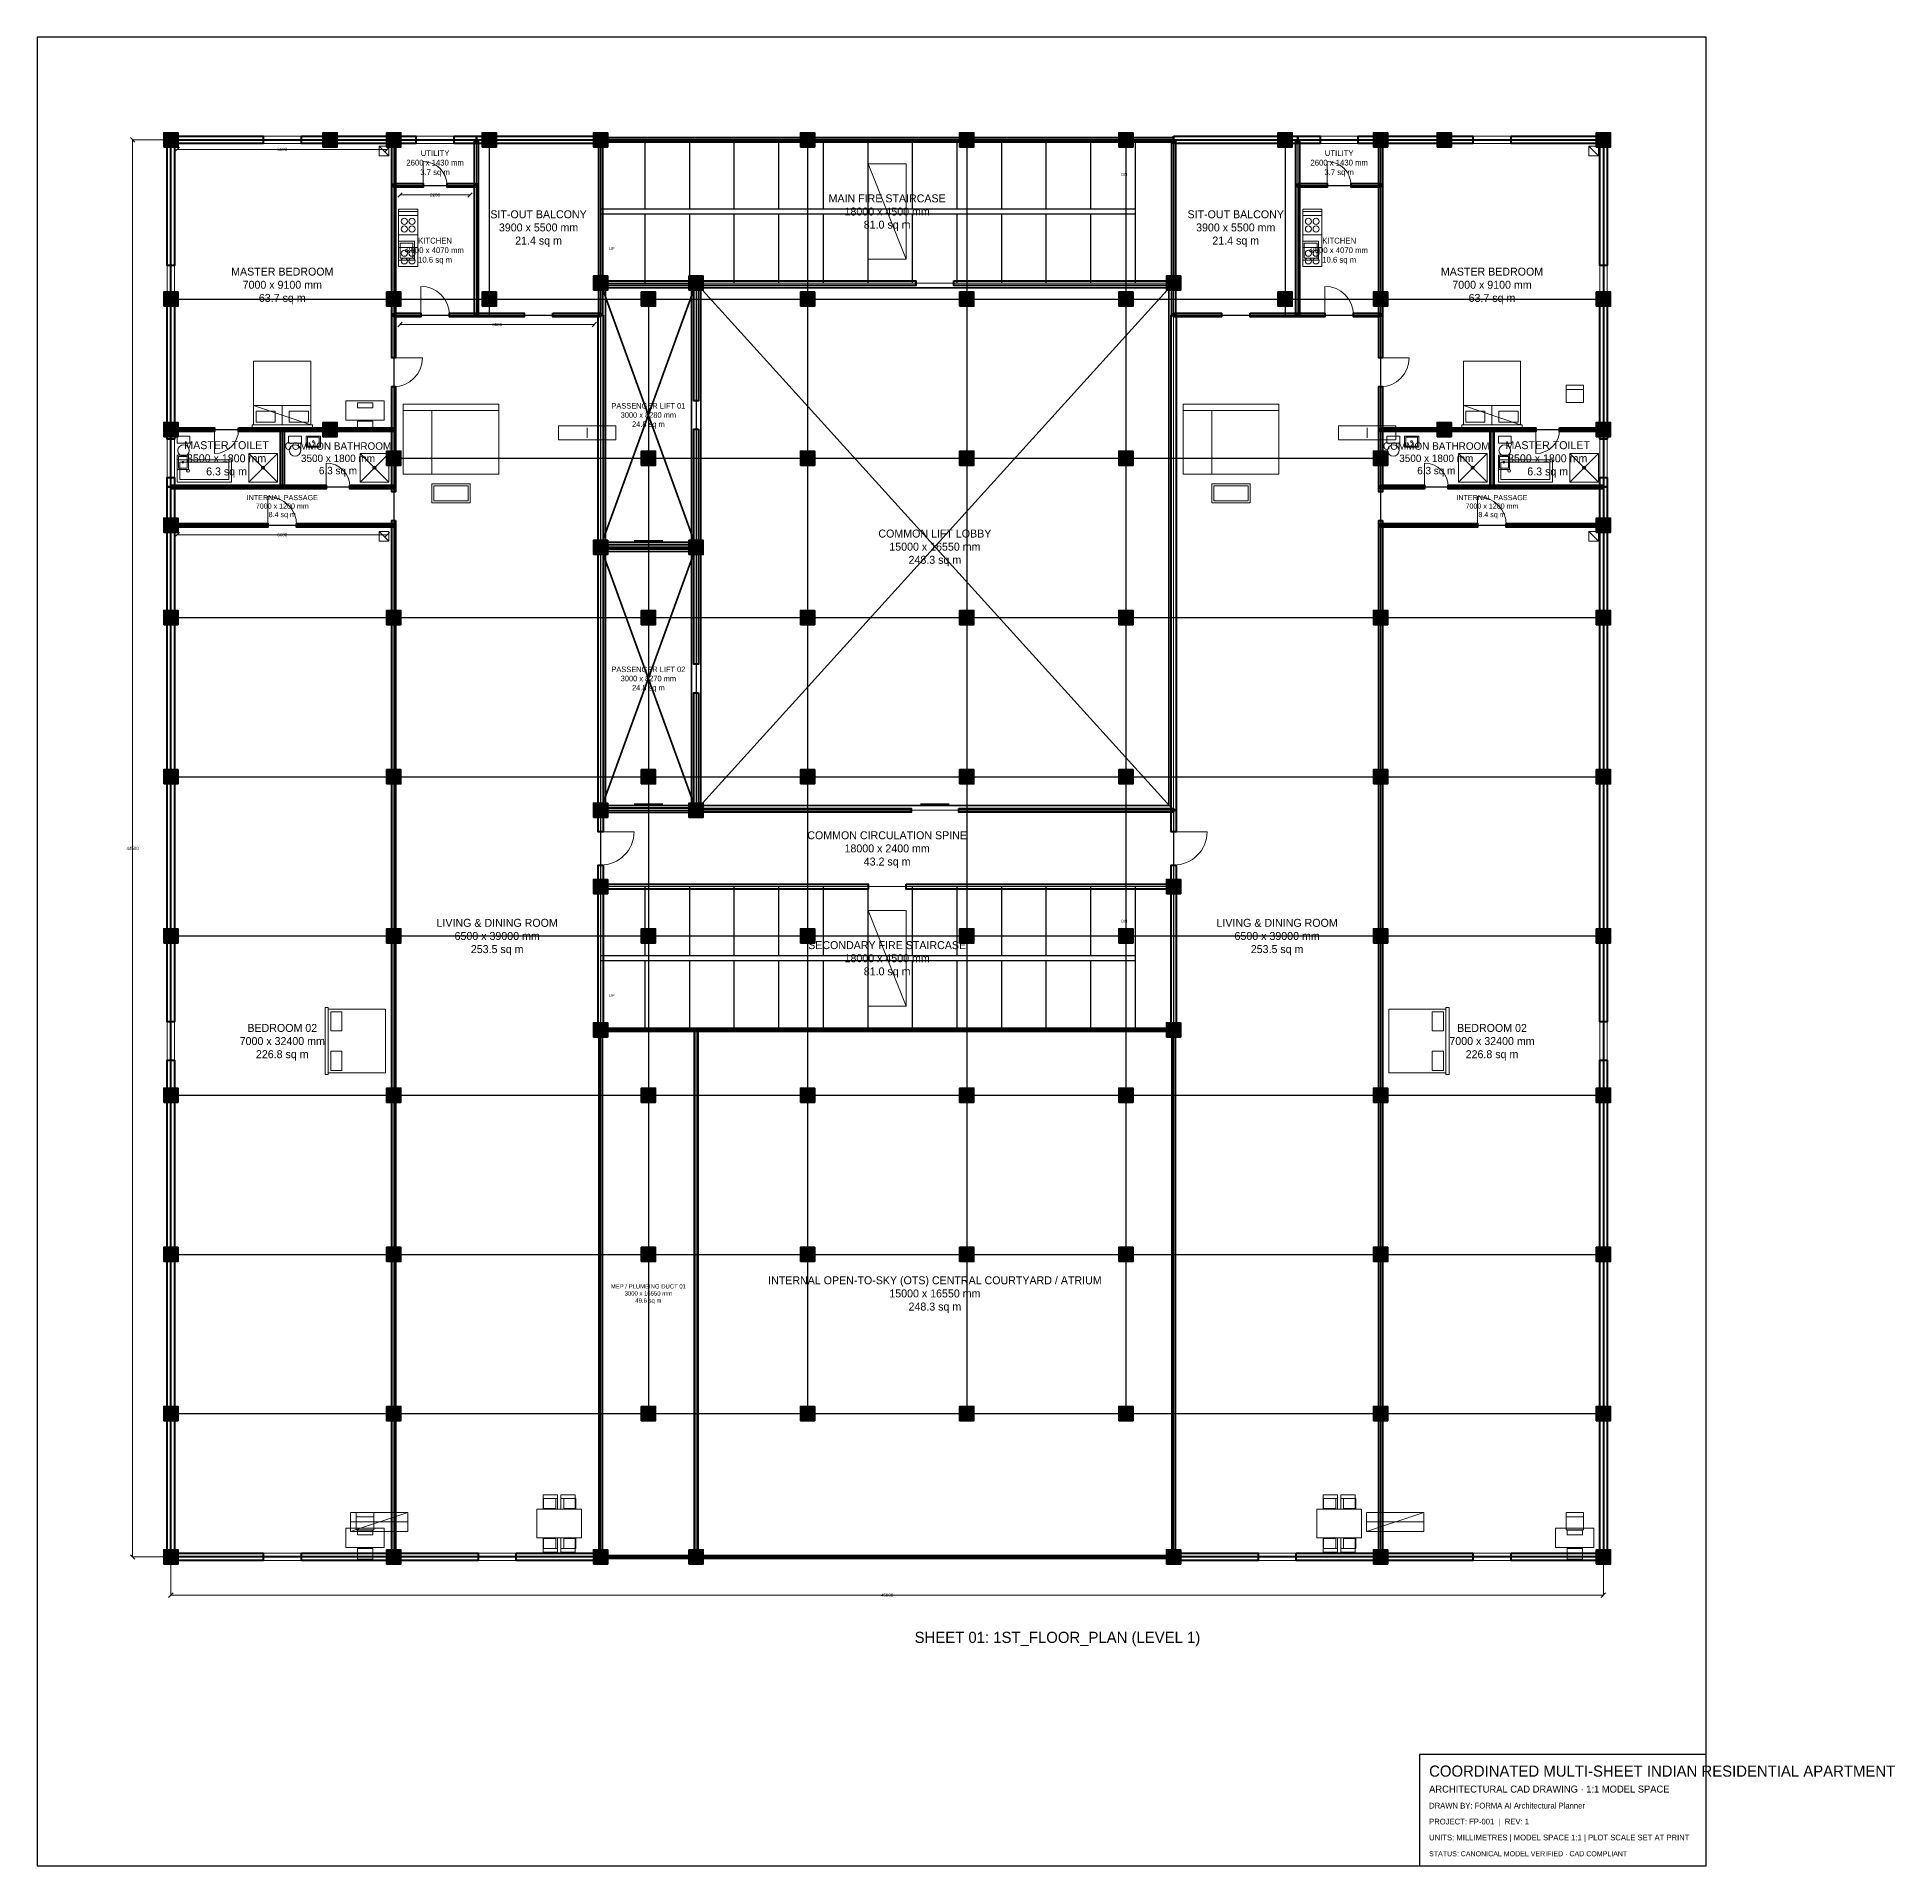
# Model space of a CAD drawing. Header units: millimetres. Extents: x -4200 to 54155, y -9700 to 47725.
import ezdxf
from ezdxf.enums import TextEntityAlignment as Align

# ---------------------------------------------------------------- set-up
doc = ezdxf.new("R2010")
doc.units = ezdxf.units.MM
for name, color, linetype, lineweight in [('A-ANNO', 7, 'Continuous', 25), ('A-ANNO-TEXT', 7, 'Continuous', 18), ('A-DIMS', 2, 'Continuous', 18), ('A-DOOR', 4, 'Continuous', 18), ('A-FURN', 8, 'Continuous', 13), ('A-GLAZ', 140, 'Continuous', 13), ('A-HATCH', 8, 'Continuous', 9), ('A-LIFT', 30, 'Continuous', 35), ('A-ROOM-NAME', 7, 'Continuous', 20), ('A-STAIR', 6, 'Continuous', 25), ('A-WALL', 3, 'Continuous', 50), ('A-WALL-EXT', 3, 'Continuous', 50), ('A-WIND', 5, 'Continuous', 18), ('S-BEAM', 6, 'Continuous', 25), ('S-COLS', 1, 'Continuous', 35)]:
    doc.layers.add(name, color=color, linetype=linetype, lineweight=lineweight)
doc.styles.add('ARGON_ANNOTATION', font='txt')
doc.dimstyles.get("Standard").update_dxf_attribs({"dimtxt": 0.18, "dimasz": 0.18, "dimexe": 1.25, "dimexo": 0.625, "dimtad": 1, "dimdsep": 46, "dimtxsty": 'Standard', "dimsah": 1, "dimcen": 0.09, "dimadec": 0, "dimazin": 0, "dimtfac": 1, "dimtofl": 0, "dimtmove": 0, "dimatfit": 3, "dimfxl": 1, "dimarcsym": 0})

msp = doc.modelspace()

# ---------------------------------------------------------------- texts
at = {"layer": 'A-ANNO-TEXT', "style": 'ARGON_ANNOTATION'}
for s, height, p in [('2600 x 1430 mm', 181.37755, (8300, 43785)), ('UTILITY', 181.3776, (8300, 44084.273)), ('2600 x 1430 mm', 181.37755, (36700, 43785)), ('UTILITY', 181.3776, (36700, 44084.273)), ('3.7 sq m', 181.3776, (8300, 43485.727)), ('3.7 sq m', 181.3776, (36700, 43485.727)), ('MAIN FIRE STAIRCASE', 250, (22500, 42662.5)), ('SIT-OUT BALCONY', 250, (11550, 42162.5)), ('18000 x 4500 mm', 250, (22500, 42250)), ('SIT-OUT BALCONY', 250, (33450, 42162.5)), ('3900 x 5500 mm', 250, (11550, 41750)), ('21.4 sq m', 250, (11550, 41337.5)), ('81.0 sq m', 250, (22500, 41837.5)), ('3900 x 5500 mm', 250, (33450, 41750)), ('21.4 sq m', 250, (33450, 41337.5)), ('2600 x 4070 mm', 181.37755, (8300, 41035)), ('KITCHEN', 181.3776, (8300, 41334.273)), ('2600 x 4070 mm', 181.37755, (36700, 41035)), ('KITCHEN', 181.3776, (36700, 41334.273)), ('MASTER BEDROOM', 250, (3500, 40362.5)), ('10.6 sq m', 181.3776, (8300, 40735.727)), ('10.6 sq m', 181.3776, (36700, 40735.727)), ('MASTER BEDROOM', 250, (41500, 40362.5)), ('7000 x 9100 mm', 250, (3500, 39950)), ('7000 x 9100 mm', 250, (41500, 39950)), ('63.7 sq m', 250, (3500, 39537.5)), ('63.7 sq m', 250, (41500, 39537.5)), ('PASSENGER LIFT 01', 174.57983, (15000, 36148.057)), ('3000 x 8280 mm', 174.57983, (15000, 35860)), ('24.8 sq m', 174.5798, (15000, 35571.943)), ('MASTER TOILET', 250, (1750, 34912.5)), ('MASTER TOILET', 250, (43250, 34912.5)), ('3500 x 1800 mm', 250, (1750, 34500)), ('COMMON BATHROOM', 233.57143, (5250, 34885.393)), ('3500 x 1800 mm', 233.57143, (5250, 34500)), ('COMMON BATHROOM', 233.57143, (39750, 34885.393)), ('3500 x 1800 mm', 233.57143, (39750, 34500)), ('3500 x 1800 mm', 250, (43250, 34500)), ('6.3 sq m', 250, (1750, 34087.5)), ('6.3 sq m', 233.5714, (5250, 34114.607)), ('6.3 sq m', 233.5714, (39750, 34114.607)), ('6.3 sq m', 250, (43250, 34087.5)), ('INTERNAL PASSAGE', 161.66667, (3500, 33266.75)), ('INTERNAL PASSAGE', 161.66667, (41500, 33266.75)), ('7000 x 1200 mm', 161.66667, (3500, 33000)), ('8.4 sq m', 161.6667, (3500, 32733.25)), ('7000 x 1200 mm', 161.66667, (41500, 33000)), ('8.4 sq m', 161.6667, (41500, 32733.25)), ('COMMON LIFT LOBBY', 250, (24000, 32137.5)), ('15000 x 16550 mm', 250, (24000, 31725)), ('248.3 sq m', 250, (24000, 31312.5)), ('PASSENGER LIFT 02', 174.57983, (15000, 27873.057)), ('3000 x 8270 mm', 174.57983, (15000, 27585)), ('24.8 sq m', 174.5798, (15000, 27296.943)), ('COMMON CIRCULATION SPINE', 250, (22500, 22662.5)), ('18000 x 2400 mm', 250, (22500, 22250)), ('43.2 sq m', 250, (22500, 21837.5)), ('LIVING & DINING ROOM', 250, (10250, 19912.5)), ('LIVING & DINING ROOM', 250, (34750, 19912.5)), ('6500 x 39000 mm', 250, (10250, 19500)), ('SECONDARY FIRE STAIRCASE', 250, (22500, 19212.5)), ('6500 x 39000 mm', 250, (34750, 19500)), ('253.5 sq m', 250, (10250, 19087.5)), ('18000 x 4500 mm', 250, (22500, 18800)), ('253.5 sq m', 250, (34750, 19087.5)), ('81.0 sq m', 250, (22500, 18387.5)), ('BEDROOM 02', 250, (3500, 16612.5)), ('BEDROOM 02', 250, (41500, 16612.5)), ('7000 x 32400 mm', 250, (3500, 16200)), ('226.8 sq m', 250, (3500, 15787.5)), ('7000 x 32400 mm', 250, (41500, 16200)), ('226.8 sq m', 250, (41500, 15787.5)), ('INTERNAL OPEN-TO-SKY (OTS) CENTRAL COURTYARD / ATRIUM', 250, (24000, 8687.5)), ('MEP / PLUMBING DUCT 01', 134.9026, (15000, 8497.589)), ('3000 x 16550 mm', 134.9026, (15000, 8275)), ('15000 x 16550 mm', 250, (24000, 8275)), ('49.6 sq m', 134.9026, (15000, 8052.411)), ('248.3 sq m', 250, (24000, 7862.5))]:
    msp.add_text(s, height=height, dxfattribs=at).set_placement(p, align=Align.MIDDLE_CENTER)
for s, height, p in [('SHEET 01: 1ST_FLOOR_PLAN (LEVEL 1)', 350, (23362.5, -2700)), ('COORDINATED MULTI-SHEET INDIAN RESIDENTIAL APARTMENT', 350, (39525, -6900)), ('ARCHITECTURAL CAD DRAWING · 1:1 MODEL SPACE', 220, (39525, -7400)), ('DRAWN BY: FORMA AI Architectural Planner', 180, (39525, -7900)), ('UNITS: MILLIMETRES | MODEL SPACE 1:1 | PLOT SCALE SET AT PRINT', 180, (39525, -8900)), ('PROJECT: FP-001  |  REV: 1', 180, (39525, -8400)), ('STATUS: CANONICAL MODEL VERIFIED · CAD COMPLIANT', 160, (39525, -9400))]:
    msp.add_text(s, height=height, dxfattribs=at).set_placement(p)
at = {"layer": 'A-STAIR', "style": 'ARGON_ANNOTATION'}
for s, p in [('DN', (29950, 43412.5)), ('UP', (13850, 41087.5)), ('DN', (29950, 19962.5)), ('UP', (13850, 17637.5))]:
    msp.add_text(s, height=90, dxfattribs=at).set_placement(p, align=Align.MIDDLE_CENTER)

# ---------------------------------------------------------------- blocks, each defined once
blk = doc.blocks.new('*D460')
at = {"layer": 'A-DIMS'}
for p, q in [((0, 0), (0, -1200)), ((45000, 0), (45000, -1200)), ((-70, -1270), (70, -1130)), ((44930, -1270), (45070, -1130)), ((0, -1200), (45000, -1200))]:
    blk.add_line(p, q, dxfattribs=at)
at = {"layer": 'A-DIMS', "style": 'ARGON_ANNOTATION'}
blk.add_text('45000', height=100, dxfattribs=at).set_placement((22500, -1200), align=Align.MIDDLE_CENTER)
blk = doc.blocks.new('*D470')
at = {"layer": 'A-DIMS'}
for p, q in [((-1130, 44430), (-1270, 44570)), ((-1200, 0), (-1200, 44500)), ((0, 44500), (-1200, 44500)), ((-1130, -70), (-1270, 70)), ((0, 0), (-1200, 0))]:
    blk.add_line(p, q, dxfattribs=at)
at = {"layer": 'A-DIMS', "style": 'ARGON_ANNOTATION'}
blk.add_text('44500', height=100, dxfattribs=at).set_placement((-1200, 22250), align=Align.MIDDLE_CENTER)
blk = doc.blocks.new('*D1036')
at = {"layer": 'A-DIMS'}
for p, q in [((7130, 42700), (7270, 42840)), ((7200, 42770), (9400, 42770)), ((7200, 42770), (7200, 42770)), ((9330, 42700), (9470, 42840)), ((9400, 42770), (9400, 42770))]:
    blk.add_line(p, q, dxfattribs=at)
at = {"layer": 'A-DIMS', "style": 'ARGON_ANNOTATION'}
blk.add_text('2200', height=100, dxfattribs=at).set_placement((8300, 42770), align=Align.MIDDLE_CENTER)
blk = doc.blocks.new('*D1046')
at = {"layer": 'A-DIMS'}
for p, q in [((7130, 38630), (7270, 38770)), ((7200, 38700), (13300, 38700)), ((7200, 38700), (7200, 38700)), ((13230, 38630), (13370, 38770)), ((13300, 38700), (13300, 38700))]:
    blk.add_line(p, q, dxfattribs=at)
at = {"layer": 'A-DIMS', "style": 'ARGON_ANNOTATION'}
blk.add_text('6100', height=100, dxfattribs=at).set_placement((10250, 38700), align=Align.MIDDLE_CENTER)
blk = doc.blocks.new('*D1056')
at = {"layer": 'A-DIMS'}
for p, q in [((130, 44130), (270, 44270)), ((200, 44200), (6800, 44200)), ((200, 44200), (200, 44200)), ((6730, 44130), (6870, 44270)), ((6800, 44200), (6800, 44200))]:
    blk.add_line(p, q, dxfattribs=at)
at = {"layer": 'A-DIMS', "style": 'ARGON_ANNOTATION'}
blk.add_text('6600', height=100, dxfattribs=at).set_placement((3500, 44200), align=Align.MIDDLE_CENTER)
blk = doc.blocks.new('*D1066')
at = {"layer": 'A-DIMS'}
for p, q in [((130, 32030), (270, 32170)), ((200, 32100), (6800, 32100)), ((200, 32100), (200, 32100)), ((6730, 32030), (6870, 32170)), ((6800, 32100), (6800, 32100))]:
    blk.add_line(p, q, dxfattribs=at)
at = {"layer": 'A-DIMS', "style": 'ARGON_ANNOTATION'}
blk.add_text('6600', height=100, dxfattribs=at).set_placement((3500, 32100), align=Align.MIDDLE_CENTER)

# ---------------------------------------------------------------- dimensions: what is measured, and where the dimension line sits
at = {"layer": 'A-DIMS'}
for base, p1, p2, angle, text, picture, middle in [((-1200, 22250), (0, 0), (0, 44500), 90, '44500', '*D470', (-1200, 22250)), ((3500, 44200), (200, 44200), (6800, 44200), 0, '6600', '*D1056', (3500, 44200)), ((8300, 42770), (7200, 42770), (9400, 42770), 0, '2200', '*D1036', (8300, 42770)), ((10250, 38700), (7200, 38700), (13300, 38700), 0, '6100', '*D1046', (10250, 38700)), ((3500, 32100), (200, 32100), (6800, 32100), 0, '6600', '*D1066', (3500, 32100)), ((22500, -1200), (0, 0), (45000, 0), 0, '45000', '*D460', (22500, -1200))]:
    dim = msp.add_linear_dim(base=base, p1=p1, p2=p2, angle=angle, text=text, dimstyle='Standard', override={"dimpost": '<>'}, dxfattribs=at)
    dim.commit()
    dim.dimension.update_dxf_attribs({"geometry": picture, "text_midpoint": middle, "dimtype": 129})

# ---------------------------------------------------------------- hatches: boundary and pattern name
at = {"layer": 'A-HATCH'}
for points in [[(-225, 44275), (225, 44275), (225, 44725), (-225, 44725)], [(4775, 44275), (5225, 44275), (5225, 44725), (4775, 44725)], [(6775, 44275), (7225, 44275), (7225, 44725), (6775, 44725)], [(9775, 44275), (10225, 44275), (10225, 44725), (9775, 44725)], [(13275, 44275), (13725, 44275), (13725, 44725), (13275, 44725)], [(19775, 44275), (20225, 44275), (20225, 44725), (19775, 44725)], [(24775, 44275), (25225, 44275), (25225, 44725), (24775, 44725)], [(29775, 44275), (30225, 44275), (30225, 44725), (29775, 44725)], [(34775, 44275), (35225, 44275), (35225, 44725), (34775, 44725)], [(37775, 44275), (38225, 44275), (38225, 44725), (37775, 44725)], [(39775, 44275), (40225, 44275), (40225, 44725), (39775, 44725)], [(44775, 44275), (45225, 44275), (45225, 44725), (44775, 44725)], [(-225, 39275), (225, 39275), (225, 39725), (-225, 39725)], [(6775, 39275), (7225, 39275), (7225, 39725), (6775, 39725)], [(9775, 39275), (10225, 39275), (10225, 39725), (9775, 39725)], [(13275, 39775), (13725, 39775), (13725, 40225), (13275, 40225)], [(14775, 39275), (15225, 39275), (15225, 39725), (14775, 39725)], [(16275, 39775), (16725, 39775), (16725, 40225), (16275, 40225)], [(19775, 39275), (20225, 39275), (20225, 39725), (19775, 39725)], [(24775, 39275), (25225, 39275), (25225, 39725), (24775, 39725)], [(29775, 39275), (30225, 39275), (30225, 39725), (29775, 39725)], [(31275, 39775), (31725, 39775), (31725, 40225), (31275, 40225)], [(34775, 39275), (35225, 39275), (35225, 39725), (34775, 39725)], [(37775, 39275), (38225, 39275), (38225, 39725), (37775, 39725)], [(44775, 39275), (45225, 39275), (45225, 39725), (44775, 39725)], [(-225, 35175), (225, 35175), (225, 35625), (-225, 35625)], [(4775, 35175), (5225, 35175), (5225, 35625), (4775, 35625)], [(39775, 35175), (40225, 35175), (40225, 35625), (39775, 35625)], [(44775, 35175), (45225, 35175), (45225, 35625), (44775, 35625)], [(6775, 34275), (7225, 34275), (7225, 34725), (6775, 34725)], [(14775, 34275), (15225, 34275), (15225, 34725), (14775, 34725)], [(19775, 34275), (20225, 34275), (20225, 34725), (19775, 34725)], [(24775, 34275), (25225, 34275), (25225, 34725), (24775, 34725)], [(29775, 34275), (30225, 34275), (30225, 34725), (29775, 34725)], [(37775, 34275), (38225, 34275), (38225, 34725), (37775, 34725)], [(-225, 32175), (225, 32175), (225, 32625), (-225, 32625)], [(44775, 32175), (45225, 32175), (45225, 32625), (44775, 32625)], [(13275, 31475), (13725, 31475), (13725, 31925), (13275, 31925)], [(16275, 31475), (16725, 31475), (16725, 31925), (16275, 31925)], [(-225, 29275), (225, 29275), (225, 29725), (-225, 29725)], [(6775, 29275), (7225, 29275), (7225, 29725), (6775, 29725)], [(14775, 29275), (15225, 29275), (15225, 29725), (14775, 29725)], [(19775, 29275), (20225, 29275), (20225, 29725), (19775, 29725)], [(24775, 29275), (25225, 29275), (25225, 29725), (24775, 29725)], [(29775, 29275), (30225, 29275), (30225, 29725), (29775, 29725)], [(37775, 29275), (38225, 29275), (38225, 29725), (37775, 29725)], [(44775, 29275), (45225, 29275), (45225, 29725), (44775, 29725)], [(-225, 24275), (225, 24275), (225, 24725), (-225, 24725)], [(6775, 24275), (7225, 24275), (7225, 24725), (6775, 24725)], [(14775, 24275), (15225, 24275), (15225, 24725), (14775, 24725)], [(19775, 24275), (20225, 24275), (20225, 24725), (19775, 24725)], [(24775, 24275), (25225, 24275), (25225, 24725), (24775, 24725)], [(29775, 24275), (30225, 24275), (30225, 24725), (29775, 24725)], [(37775, 24275), (38225, 24275), (38225, 24725), (37775, 24725)], [(44775, 24275), (45225, 24275), (45225, 24725), (44775, 24725)], [(13275, 23225), (13725, 23225), (13725, 23675), (13275, 23675)], [(16275, 23225), (16725, 23225), (16725, 23675), (16275, 23675)], [(13275, 20825), (13725, 20825), (13725, 21275), (13275, 21275)], [(31275, 20825), (31725, 20825), (31725, 21275), (31275, 21275)], [(-225, 19275), (225, 19275), (225, 19725), (-225, 19725)], [(6775, 19275), (7225, 19275), (7225, 19725), (6775, 19725)], [(14775, 19275), (15225, 19275), (15225, 19725), (14775, 19725)], [(19775, 19275), (20225, 19275), (20225, 19725), (19775, 19725)], [(24775, 19275), (25225, 19275), (25225, 19725), (24775, 19725)], [(29775, 19275), (30225, 19275), (30225, 19725), (29775, 19725)], [(37775, 19275), (38225, 19275), (38225, 19725), (37775, 19725)], [(44775, 19275), (45225, 19275), (45225, 19725), (44775, 19725)], [(13275, 16325), (13725, 16325), (13725, 16775), (13275, 16775)], [(31275, 16325), (31725, 16325), (31725, 16775), (31275, 16775)], [(-225, 14275), (225, 14275), (225, 14725), (-225, 14725)], [(6775, 14275), (7225, 14275), (7225, 14725), (6775, 14725)], [(14775, 14275), (15225, 14275), (15225, 14725), (14775, 14725)], [(19775, 14275), (20225, 14275), (20225, 14725), (19775, 14725)], [(24775, 14275), (25225, 14275), (25225, 14725), (24775, 14725)], [(29775, 14275), (30225, 14275), (30225, 14725), (29775, 14725)], [(37775, 14275), (38225, 14275), (38225, 14725), (37775, 14725)], [(44775, 14275), (45225, 14275), (45225, 14725), (44775, 14725)], [(-225, 9275), (225, 9275), (225, 9725), (-225, 9725)], [(6775, 9275), (7225, 9275), (7225, 9725), (6775, 9725)], [(14775, 9275), (15225, 9275), (15225, 9725), (14775, 9725)], [(19775, 9275), (20225, 9275), (20225, 9725), (19775, 9725)], [(24775, 9275), (25225, 9275), (25225, 9725), (24775, 9725)], [(29775, 9275), (30225, 9275), (30225, 9725), (29775, 9725)], [(37775, 9275), (38225, 9275), (38225, 9725), (37775, 9725)], [(44775, 9275), (45225, 9275), (45225, 9725), (44775, 9725)], [(-225, 4275), (225, 4275), (225, 4725), (-225, 4725)], [(6775, 4275), (7225, 4275), (7225, 4725), (6775, 4725)], [(14775, 4275), (15225, 4275), (15225, 4725), (14775, 4725)], [(19775, 4275), (20225, 4275), (20225, 4725), (19775, 4725)], [(24775, 4275), (25225, 4275), (25225, 4725), (24775, 4725)], [(29775, 4275), (30225, 4275), (30225, 4725), (29775, 4725)], [(37775, 4275), (38225, 4275), (38225, 4725), (37775, 4725)], [(44775, 4275), (45225, 4275), (45225, 4725), (44775, 4725)], [(-225, -225), (225, -225), (225, 225), (-225, 225)], [(6775, -225), (7225, -225), (7225, 225), (6775, 225)], [(13275, -225), (13725, -225), (13725, 225), (13275, 225)], [(16275, -225), (16725, -225), (16725, 225), (16275, 225)], [(31275, -225), (31725, -225), (31725, 225), (31275, 225)], [(37775, -225), (38225, -225), (38225, 225), (37775, 225)], [(44775, -225), (45225, -225), (45225, 225), (44775, 225)]]:
    msp.add_hatch(color=256, dxfattribs=at).paths.add_polyline_path(points, flags=0)

# ---------------------------------------------------------------- linework, layer by layer
at = {"layer": 'A-ANNO'}
for points in [[(-4200, -9700), (48225, -9700), (48225, 47725), (-4200, 47725)], [(39225, -9700), (48225, -9700), (48225, -6200), (39225, -6200)]]:
    msp.add_lwpolyline(points, close=True, dxfattribs=at)
at = {"layer": 'A-DOOR'}
for p, q in [((7925, 43070), (7925, 43820)), ((36325, 43070), (36325, 43820)), ((7850, 39000), (7850, 39900)), ((36250, 39000), (36250, 39900)), ((7000, 37650), (7900, 37650)), ((38000, 37650), (38900, 37650)), ((1375, 35400), (1375, 34650)), ((42875, 35400), (42875, 34650)), ((4875, 33600), (4875, 34350)), ((39375, 33600), (39375, 34350)), ((3050, 32400), (3050, 33300)), ((41050, 32400), (41050, 33300)), ((13500, 22775), (14550, 22775)), ((31500, 22775), (32550, 22775))]:
    msp.add_line(p, q, dxfattribs=at)
for centre, radius, start, end in [((7925, 43070), 750, 0, 90), ((36325, 43070), 750, 0, 90), ((7850, 39000), 900, 0, 90), ((36250, 39000), 900, 0, 90), ((7000, 37650), 900, 270, 360), ((38000, 37650), 900, 270, 360), ((1375, 35400), 750, 270, 360), ((42875, 35400), 750, 270, 360), ((4875, 33600), 750, 0, 90), ((39375, 33600), 750, 0, 90), ((3050, 32400), 900, 0, 90), ((41050, 32400), 900, 0, 90), ((13500, 22775), 1050, 270, 360), ((31500, 22775), 1050, 270, 360)]:
    msp.add_arc(centre, radius, start, end, dxfattribs=at)
at = {"layer": 'A-FURN'}
for p, q in [((6545, 44300), (6845, 44000)), ((44545, 44300), (44845, 44000)), ((21900, 43750), (23100, 40750)), ((7155, 42250), (7755, 42250)), ((35555, 42250), (36155, 42250)), ((43825, 36662.5), (44375, 36662.5)), ((2600, 36155), (4400, 35555)), ((3500, 36155), (3500, 35555)), ((7300, 36000), (10300, 36000)), ((8200, 36000), (8200, 34000)), ((31800, 36000), (34800, 36000)), ((32700, 36000), (32700, 34000)), ((40600, 36155), (42400, 35555)), ((41500, 36155), (41500, 35555)), ((13075, 35457.5), (13075, 35142.5)), ((37575, 35457.5), (37575, 35142.5)), ((2445, 34655), (3345, 33755)), ((2445, 33755), (3345, 34655)), ((5945, 34655), (6845, 33755)), ((5945, 33755), (6845, 34655)), ((40445, 34655), (41345, 33755)), ((40445, 33755), (41345, 34655)), ((43945, 34655), (44845, 33755)), ((43945, 33755), (44845, 34655)), ((6545, 32200), (6845, 31900)), ((44545, 32200), (44845, 31900)), ((21900, 20300), (23100, 17300)), ((11700, 1837.5), (12150, 1837.5)), ((12250, 1837.5), (12700, 1837.5)), ((36200, 1837.5), (36650, 1837.5)), ((36750, 1837.5), (37200, 1837.5)), ((5645, 800), (7445, 1400)), ((5825, 1262.5), (6375, 1262.5)), ((39355, 1400), (37555, 800)), ((43825, 1262.5), (44375, 1262.5)), ((5645, 1100), (7445, 1100)), ((39355, 1100), (37555, 1100)), ((12150, 267.5), (11700, 267.5)), ((12700, 267.5), (12250, 267.5)), ((36650, 267.5), (36200, 267.5)), ((37200, 267.5), (36750, 267.5))]:
    msp.add_line(p, q, dxfattribs=at)
for points in [[(6545, 44300), (6845, 44300), (6845, 44000), (6545, 44000)], [(44545, 44300), (44845, 44300), (44845, 44000), (44545, 44000)], [(21900, 43750), (23100, 43750), (23100, 40750), (21900, 40750)], [(7155, 42320), (7755, 42320), (7755, 40520), (7155, 40520)], [(7155, 42120), (7755, 42120), (7755, 41520), (7155, 41520)], [(35555, 42320), (36155, 42320), (36155, 40520), (35555, 40520)], [(35555, 42120), (36155, 42120), (36155, 41520), (35555, 41520)], [(7155, 41320), (7655, 41320), (7655, 40720), (7155, 40720)], [(7155, 41120), (7755, 41120), (7755, 40520), (7155, 40520)], [(7205, 41260), (7605, 41260), (7605, 40780), (7205, 40780)], [(35555, 41320), (36055, 41320), (36055, 40720), (35555, 40720)], [(35555, 41120), (36155, 41120), (36155, 40520), (35555, 40520)], [(35605, 41260), (36005, 41260), (36005, 40780), (35605, 40780)], [(4400, 35555), (2600, 35555), (2600, 37555), (4400, 37555)], [(42400, 35555), (40600, 35555), (40600, 37555), (42400, 37555)], [(43825, 36800), (44375, 36800), (44375, 36250), (43825, 36250)], [(5500, 36300), (6700, 36300), (6700, 35700), (5500, 35700)], [(5860, 36240), (6340, 36240), (6340, 36090), (5860, 36090)], [(7300, 36200), (10300, 36200), (10300, 34000), (7300, 34000)], [(31800, 36200), (34800, 36200), (34800, 34000), (31800, 34000)], [(2600, 36155), (4400, 36155), (4400, 35555), (2600, 35555)], [(3280, 35635), (2680, 35635), (2680, 35985), (3280, 35985)], [(4320, 35635), (3720, 35635), (3720, 35985), (4320, 35985)], [(5860, 35670), (6340, 35670), (6340, 35330), (5860, 35330)], [(40600, 36155), (42400, 36155), (42400, 35555), (40600, 35555)], [(41280, 35635), (40680, 35635), (40680, 35985), (41280, 35985)], [(42320, 35635), (41720, 35635), (41720, 35985), (42320, 35985)], [(200, 35200), (600, 35200), (600, 34980), (200, 34980)], [(4450, 35455), (2550, 35455), (2550, 35555), (4450, 35555)], [(3700, 35200), (4100, 35200), (4100, 34980), (3700, 34980)], [(4250, 35200), (4700, 35200), (4700, 34850), (4250, 34850)], [(4295, 35165), (4655, 35165), (4655, 34885), (4295, 34885)], [(13975, 35525), (13975, 35075), (12175, 35075), (12175, 35525)], [(38475, 35525), (38475, 35075), (36675, 35075), (36675, 35525)], [(38200, 35200), (38600, 35200), (38600, 34980), (38200, 34980)], [(38750, 35200), (39200, 35200), (39200, 34850), (38750, 34850)], [(38795, 35165), (39155, 35165), (39155, 34885), (38795, 34885)], [(42450, 35455), (40550, 35455), (40550, 35555), (42450, 35555)], [(41700, 35200), (42100, 35200), (42100, 34980), (41700, 34980)], [(200, 34600), (550, 34600), (550, 34150), (200, 34150)], [(200, 34455), (1900, 34455), (1900, 33755), (200, 33755)], [(235, 34555), (515, 34555), (515, 34195), (235, 34195)], [(2445, 34655), (3345, 34655), (3345, 33755), (2445, 33755)], [(5945, 34655), (6845, 34655), (6845, 33755), (5945, 33755)], [(40445, 34655), (41345, 34655), (41345, 33755), (40445, 33755)], [(41700, 34600), (42050, 34600), (42050, 34150), (41700, 34150)], [(41700, 34455), (43400, 34455), (43400, 33755), (41700, 33755)], [(41735, 34555), (42015, 34555), (42015, 34195), (41735, 34195)], [(43945, 34655), (44845, 34655), (44845, 33755), (43945, 33755)], [(280, 34375), (1820, 34375), (1820, 33835), (280, 33835)], [(41780, 34375), (43320, 34375), (43320, 33835), (41780, 33835)], [(8200, 33700), (9400, 33700), (9400, 33100), (8200, 33100)], [(8260, 33640), (9340, 33640), (9340, 33160), (8260, 33160)], [(32700, 33700), (33900, 33700), (33900, 33100), (32700, 33100)], [(32760, 33640), (33840, 33640), (33840, 33160), (32760, 33160)], [(6545, 32200), (6845, 32200), (6845, 31900), (6545, 31900)], [(44545, 32200), (44845, 32200), (44845, 31900), (44545, 31900)], [(21900, 20300), (23100, 20300), (23100, 17300), (21900, 17300)], [(4845, 15150), (4845, 17250), (4945, 17250), (4945, 15150)], [(4945, 15200), (4945, 17200), (6745, 17200), (6745, 15200)], [(5025, 16520), (5025, 17120), (5375, 17120), (5375, 16520)], [(40055, 17200), (40055, 15200), (38255, 15200), (38255, 17200)], [(39975, 17120), (39975, 16520), (39625, 16520), (39625, 17120)], [(40155, 17250), (40155, 15150), (40055, 15150), (40055, 17250)], [(5025, 15280), (5025, 15880), (5375, 15880), (5375, 15280)], [(39975, 15880), (39975, 15280), (39625, 15280), (39625, 15880)], [(11700, 1950), (12150, 1950), (12150, 1500), (11700, 1500)], [(11710, 1840), (12090, 1840), (12090, 1520), (11710, 1520)], [(12250, 1950), (12700, 1950), (12700, 1500), (12250, 1500)], [(12340, 1840), (12720, 1840), (12720, 1520), (12340, 1520)], [(36200, 1950), (36650, 1950), (36650, 1500), (36200, 1500)], [(36210, 1840), (36590, 1840), (36590, 1520), (36210, 1520)], [(36750, 1950), (37200, 1950), (37200, 1500), (36750, 1500)], [(36840, 1840), (37220, 1840), (37220, 1520), (36840, 1520)], [(5645, 800), (5645, 1400), (7445, 1400), (7445, 800)], [(5825, 1400), (6375, 1400), (6375, 850), (5825, 850)], [(11500, 1500), (12900, 1500), (12900, 600), (11500, 600)], [(36000, 1500), (37400, 1500), (37400, 600), (36000, 600)], [(39355, 1400), (39355, 800), (37555, 800), (37555, 1400)], [(43825, 1400), (44375, 1400), (44375, 850), (43825, 850)], [(5500, 900), (6700, 900), (6700, 300), (5500, 300)], [(5860, 840), (6340, 840), (6340, 690), (5860, 690)], [(12150, 155), (11700, 155), (11700, 605), (12150, 605)], [(12700, 155), (12250, 155), (12250, 605), (12700, 605)], [(36650, 155), (36200, 155), (36200, 605), (36650, 605)], [(37200, 155), (36750, 155), (36750, 605), (37200, 605)], [(43500, 900), (44700, 900), (44700, 300), (43500, 300)], [(43860, 840), (44340, 840), (44340, 690), (43860, 690)], [(5860, 270), (6340, 270), (6340, -70), (5860, -70)], [(11710, 580), (12090, 580), (12090, 260), (11710, 260)], [(12340, 580), (12720, 580), (12720, 260), (12340, 260)], [(36210, 580), (36590, 580), (36590, 260), (36210, 260)], [(36840, 580), (37220, 580), (37220, 260), (36840, 260)], [(43860, 270), (44340, 270), (44340, -70), (43860, -70)]]:
    msp.add_lwpolyline(points, close=True, dxfattribs=at)
for centre, radius in [((7335, 41940), 96), ((7575, 41940), 96), ((35735, 41940), 96), ((35975, 41940), 96), ((7335, 41700), 96), ((7575, 41700), 96), ((35735, 41700), 96), ((35975, 41700), 96), ((7335, 40940), 96), ((7405, 41020), 40), ((7575, 40940), 96), ((35735, 40940), 96), ((35805, 41020), 40), ((35975, 40940), 96), ((7335, 40700), 96), ((7575, 40700), 96), ((35735, 40700), 96), ((35975, 40700), 96), ((4475, 35025), 28), ((38975, 35025), 28), ((400, 34745), 180), ((3900, 34745), 180), ((38400, 34745), 180), ((41900, 34745), 180), ((375, 34375), 28), ((540, 34105), 45), ((2895, 34205), 50), ((6395, 34205), 50), ((40895, 34205), 50), ((41875, 34375), 28), ((42040, 34105), 45), ((44395, 34205), 50)]:
    msp.add_circle(centre, radius, dxfattribs=at)
at = {"layer": 'A-GLAZ'}
for p, q in [((2900, 44500), (4100, 44500)), ((7700, 44500), (8900, 44500)), ((36100, 44500), (37300, 44500)), ((40900, 44500), (42100, 44500)), ((0, 40550), (0, 39350)), ((45000, 40550), (45000, 39350)), ((0, 35100), (0, 33900)), ((45000, 35100), (45000, 33900)), ((0, 16800), (0, 15600)), ((45000, 16800), (45000, 15600)), ((2900, 0), (4100, 0)), ((9650, 0), (10850, 0)), ((34150, 0), (35350, 0)), ((40900, 0), (42100, 0))]:
    msp.add_line(p, q, dxfattribs=at)
at = {"layer": 'A-LIFT'}
for p, q in [((13500, 31720), (16500, 40000)), ((13500, 40000), (16500, 31720)), ((16500, 23450), (31500, 40000)), ((16500, 40000), (31500, 23450)), ((13500, 23450), (16500, 31720)), ((13500, 31720), (16500, 23450)), ((14550, 31910), (15450, 31910)), ((14550, 31870), (15450, 31870)), ((15000, 31850), (15000, 31930)), ((14550, 23640), (15450, 23640)), ((14550, 23600), (15450, 23600)), ((15000, 23580), (15000, 23660)), ((23550, 23640), (24450, 23640)), ((23550, 23600), (24450, 23600)), ((24000, 23580), (24000, 23660))]:
    msp.add_line(p, q, dxfattribs=at)
for points in [[(13650, 31870), (16350, 31870), (16350, 39850), (13650, 39850)], [(16650, 23600), (31350, 23600), (31350, 39850), (16650, 39850)], [(13650, 23600), (16350, 23600), (16350, 31570), (13650, 31570)]]:
    msp.add_lwpolyline(points, close=True, dxfattribs=at)
at = {"layer": 'A-ROOM-NAME'}
for points in [[(0, 44500), (7000, 44500), (7000, 35400), (0, 35400)], [(7000, 44500), (9600, 44500), (9600, 43070), (7000, 43070)], [(9600, 44500), (13500, 44500), (13500, 39000), (9600, 39000)], [(13500, 44500), (31500, 44500), (31500, 40000), (13500, 40000)], [(31500, 44500), (35400, 44500), (35400, 39000), (31500, 39000)], [(35400, 44500), (38000, 44500), (38000, 43070), (35400, 43070)], [(38000, 44500), (45000, 44500), (45000, 35400), (38000, 35400)], [(7000, 43070), (9600, 43070), (9600, 39000), (7000, 39000)], [(35400, 43070), (38000, 43070), (38000, 39000), (35400, 39000)], [(13500, 40000), (16500, 40000), (16500, 31720), (13500, 31720)], [(16500, 40000), (31500, 40000), (31500, 23450), (16500, 23450)], [(7000, 39000), (13500, 39000), (13500, 0), (7000, 0)], [(31500, 39000), (38000, 39000), (38000, 0), (31500, 0)], [(0, 35400), (3500, 35400), (3500, 33600), (0, 33600)], [(3500, 35400), (7000, 35400), (7000, 33600), (3500, 33600)], [(38000, 35400), (41500, 35400), (41500, 33600), (38000, 33600)], [(41500, 35400), (45000, 35400), (45000, 33600), (41500, 33600)], [(0, 33600), (7000, 33600), (7000, 32400), (0, 32400)], [(38000, 33600), (45000, 33600), (45000, 32400), (38000, 32400)], [(0, 32400), (7000, 32400), (7000, 0), (0, 0)], [(38000, 32400), (45000, 32400), (45000, 0), (38000, 0)], [(13500, 31720), (16500, 31720), (16500, 23450), (13500, 23450)], [(13500, 23450), (31500, 23450), (31500, 21050), (13500, 21050)], [(13500, 21050), (31500, 21050), (31500, 16550), (13500, 16550)], [(13500, 16550), (16500, 16550), (16500, 0), (13500, 0)], [(16500, 16550), (31500, 16550), (31500, 0), (16500, 0)]]:
    msp.add_lwpolyline(points, close=True, dxfattribs=at)
at = {"layer": 'A-STAIR'}
for p, q in [((14900, 42325), (14900, 44500)), ((16300, 42325), (16300, 44500)), ((17700, 42325), (17700, 44500)), ((19100, 42325), (19100, 44500)), ((20500, 42325), (20500, 44500)), ((21900, 42325), (21900, 44500)), ((23300, 42325), (23300, 44500)), ((24700, 42325), (24700, 44500)), ((26100, 42325), (26100, 44500)), ((27500, 42325), (27500, 44500)), ((28900, 42325), (28900, 44500)), ((30300, 40000), (30300, 44500)), ((14900, 40000), (14900, 42175)), ((16300, 40000), (16300, 42175)), ((17700, 40000), (17700, 42175)), ((19100, 40000), (19100, 42175)), ((20500, 40000), (20500, 42175)), ((21900, 40000), (21900, 42175)), ((23300, 40000), (23300, 42175)), ((24700, 40000), (24700, 42175)), ((26100, 40000), (26100, 42175)), ((27500, 40000), (27500, 42175)), ((28900, 40000), (28900, 42175)), ((14900, 18875), (14900, 21050)), ((16300, 18875), (16300, 21050)), ((17700, 18875), (17700, 21050)), ((19100, 18875), (19100, 21050)), ((20500, 18875), (20500, 21050)), ((21900, 18875), (21900, 21050)), ((23300, 18875), (23300, 21050)), ((24700, 18875), (24700, 21050)), ((26100, 18875), (26100, 21050)), ((27500, 18875), (27500, 21050)), ((28900, 18875), (28900, 21050)), ((30300, 16550), (30300, 21050)), ((14900, 16550), (14900, 18725)), ((16300, 16550), (16300, 18725)), ((17700, 16550), (17700, 18725)), ((19100, 16550), (19100, 18725)), ((20500, 16550), (20500, 18725)), ((21900, 16550), (21900, 18725)), ((23300, 16550), (23300, 18725)), ((24700, 16550), (24700, 18725)), ((26100, 16550), (26100, 18725)), ((27500, 16550), (27500, 18725)), ((28900, 16550), (28900, 18725))]:
    msp.add_line(p, q, dxfattribs=at)
for points in [[(13500, 42175), (30300, 42175), (30300, 42325), (13500, 42325)], [(13500, 18725), (30300, 18725), (30300, 18875), (13500, 18875)]]:
    msp.add_lwpolyline(points, close=True, dxfattribs=at)
at = {"layer": 'A-WALL'}
for points in [[(115, 44500), (115, 40550), (-115, 40550), (-115, 44500)], [(0, 44615), (2900, 44615), (2900, 44385), (0, 44385)], [(4100, 44615), (7000, 44615), (7000, 44385), (4100, 44385)], [(7057.5, 44500), (7057.5, 43070), (6942.5, 43070), (6942.5, 44500)], [(7000, 44615), (7700, 44615), (7700, 44385), (7000, 44385)], [(8900, 44615), (9600, 44615), (9600, 44385), (8900, 44385)], [(9657.5, 44500), (9657.5, 43070), (9542.5, 43070), (9542.5, 44500)], [(9600, 44615), (13500, 44615), (13500, 44385), (9600, 44385)], [(13557.5, 44500), (13557.5, 40000), (13442.5, 40000), (13442.5, 44500)], [(13500, 44575), (31500, 44575), (31500, 44425), (13500, 44425)], [(31557.5, 44500), (31557.5, 40000), (31442.5, 40000), (31442.5, 44500)], [(31500, 44615), (35400, 44615), (35400, 44385), (31500, 44385)], [(35457.5, 44500), (35457.5, 43070), (35342.5, 43070), (35342.5, 44500)], [(35400, 44615), (36100, 44615), (36100, 44385), (35400, 44385)], [(37300, 44615), (38000, 44615), (38000, 44385), (37300, 44385)], [(38057.5, 44500), (38057.5, 43070), (37942.5, 43070), (37942.5, 44500)], [(38000, 44615), (40900, 44615), (40900, 44385), (38000, 44385)], [(42100, 44615), (45000, 44615), (45000, 44385), (42100, 44385)], [(45115, 44500), (45115, 40550), (44885, 40550), (44885, 44500)], [(7057.5, 43070), (7057.5, 39000), (6942.5, 39000), (6942.5, 43070)], [(7000, 43127.5), (7925, 43127.5), (7925, 43012.5), (7000, 43012.5)], [(8675, 43127.5), (9600, 43127.5), (9600, 43012.5), (8675, 43012.5)], [(9657.5, 43070), (9657.5, 39000), (9542.5, 39000), (9542.5, 43070)], [(35457.5, 43070), (35457.5, 39000), (35342.5, 39000), (35342.5, 43070)], [(35400, 43127.5), (36325, 43127.5), (36325, 43012.5), (35400, 43012.5)], [(37075, 43127.5), (38000, 43127.5), (38000, 43012.5), (37075, 43012.5)], [(38057.5, 43070), (38057.5, 39000), (37942.5, 39000), (37942.5, 43070)], [(13557.5, 40000), (13557.5, 39000), (13442.5, 39000), (13442.5, 40000)], [(13500, 40075), (16500, 40075), (16500, 39925), (13500, 39925)], [(16575, 40000), (16575, 36310), (16425, 36310), (16425, 40000)], [(16500, 40075), (23400, 40075), (23400, 39925), (16500, 39925)], [(24600, 40075), (31500, 40075), (31500, 39925), (24600, 39925)], [(31557.5, 40000), (31557.5, 39000), (31442.5, 39000), (31442.5, 40000)], [(115, 39350), (115, 35400), (-115, 35400), (-115, 39350)], [(45115, 39350), (45115, 35400), (44885, 35400), (44885, 39350)], [(7057.5, 39000), (7057.5, 37650), (6942.5, 37650), (6942.5, 39000)], [(7000, 39057.5), (7850, 39057.5), (7850, 38942.5), (7000, 38942.5)], [(8750, 39057.5), (9600, 39057.5), (9600, 38942.5), (8750, 38942.5)], [(9600, 39057.5), (11100, 39057.5), (11100, 38942.5), (9600, 38942.5)], [(12000, 39057.5), (13500, 39057.5), (13500, 38942.5), (12000, 38942.5)], [(13575, 39000), (13575, 31720), (13425, 31720), (13425, 39000)], [(31575, 39000), (31575, 23450), (31425, 23450), (31425, 39000)], [(31500, 39057.5), (33000, 39057.5), (33000, 38942.5), (31500, 38942.5)], [(33900, 39057.5), (35400, 39057.5), (35400, 38942.5), (33900, 38942.5)], [(35400, 39057.5), (36250, 39057.5), (36250, 38942.5), (35400, 38942.5)], [(37150, 39057.5), (38000, 39057.5), (38000, 38942.5), (37150, 38942.5)], [(38057.5, 39000), (38057.5, 37650), (37942.5, 37650), (37942.5, 39000)], [(7057.5, 36750), (7057.5, 35400), (6942.5, 35400), (6942.5, 36750)], [(38057.5, 36750), (38057.5, 35400), (37942.5, 35400), (37942.5, 36750)], [(115, 35400), (115, 35100), (-115, 35100), (-115, 35400)], [(0, 35457.5), (1375, 35457.5), (1375, 35342.5), (0, 35342.5)], [(2125, 35457.5), (3500, 35457.5), (3500, 35342.5), (2125, 35342.5)], [(3557.5, 35400), (3557.5, 33600), (3442.5, 33600), (3442.5, 35400)], [(3500, 35457.5), (7000, 35457.5), (7000, 35342.5), (3500, 35342.5)], [(7057.5, 35400), (7057.5, 33600), (6942.5, 33600), (6942.5, 35400)], [(16575, 35410), (16575, 31720), (16425, 31720), (16425, 35410)], [(38057.5, 35400), (38057.5, 33600), (37942.5, 33600), (37942.5, 35400)], [(38000, 35457.5), (41500, 35457.5), (41500, 35342.5), (38000, 35342.5)], [(41557.5, 35400), (41557.5, 33600), (41442.5, 33600), (41442.5, 35400)], [(41500, 35457.5), (42875, 35457.5), (42875, 35342.5), (41500, 35342.5)], [(43625, 35457.5), (45000, 35457.5), (45000, 35342.5), (43625, 35342.5)], [(45115, 35400), (45115, 35100), (44885, 35100), (44885, 35400)], [(115, 33900), (115, 33600), (-115, 33600), (-115, 33900)], [(45115, 33900), (45115, 33600), (44885, 33600), (44885, 33900)], [(115, 33600), (115, 32400), (-115, 32400), (-115, 33600)], [(0, 33657.5), (3500, 33657.5), (3500, 33542.5), (0, 33542.5)], [(3500, 33657.5), (4875, 33657.5), (4875, 33542.5), (3500, 33542.5)], [(5625, 33657.5), (7000, 33657.5), (7000, 33542.5), (5625, 33542.5)], [(7057.5, 33600), (7057.5, 33450), (6942.5, 33450), (6942.5, 33600)], [(38057.5, 33600), (38057.5, 33450), (37942.5, 33450), (37942.5, 33600)], [(38000, 33657.5), (39375, 33657.5), (39375, 33542.5), (38000, 33542.5)], [(40125, 33657.5), (41500, 33657.5), (41500, 33542.5), (40125, 33542.5)], [(41500, 33657.5), (45000, 33657.5), (45000, 33542.5), (41500, 33542.5)], [(45115, 33600), (45115, 32400), (44885, 32400), (44885, 33600)], [(115, 32400), (115, 16800), (-115, 16800), (-115, 32400)], [(0, 32457.5), (3050, 32457.5), (3050, 32342.5), (0, 32342.5)], [(3950, 32457.5), (7000, 32457.5), (7000, 32342.5), (3950, 32342.5)], [(7057.5, 32550), (7057.5, 32400), (6942.5, 32400), (6942.5, 32550)], [(7057.5, 32400), (7057.5, 0), (6942.5, 0), (6942.5, 32400)], [(38057.5, 32550), (38057.5, 32400), (37942.5, 32400), (37942.5, 32550)], [(38057.5, 32400), (38057.5, 0), (37942.5, 0), (37942.5, 32400)], [(38000, 32457.5), (41050, 32457.5), (41050, 32342.5), (38000, 32342.5)], [(41950, 32457.5), (45000, 32457.5), (45000, 32342.5), (41950, 32342.5)], [(45115, 32400), (45115, 16800), (44885, 16800), (44885, 32400)], [(13575, 31720), (13575, 23450), (13425, 23450), (13425, 31720)], [(13500, 31795), (16500, 31795), (16500, 31645), (13500, 31645)], [(16575, 31720), (16575, 28035), (16425, 28035), (16425, 31720)], [(16575, 27135), (16575, 23450), (16425, 23450), (16425, 27135)], [(13575, 23450), (13575, 22775), (13425, 22775), (13425, 23450)], [(13500, 23525), (16500, 23525), (16500, 23375), (13500, 23375)], [(16500, 23507.5), (23250, 23507.5), (23250, 23392.5), (16500, 23392.5)], [(24750, 23507.5), (31500, 23507.5), (31500, 23392.5), (24750, 23392.5)], [(31575, 23450), (31575, 22775), (31425, 22775), (31425, 23450)], [(13575, 21725), (13575, 21050), (13425, 21050), (13425, 21725)], [(31575, 21725), (31575, 21050), (31425, 21050), (31425, 21725)], [(13575, 21050), (13575, 16550), (13425, 16550), (13425, 21050)], [(13500, 21125), (21900, 21125), (21900, 20975), (13500, 20975)], [(23100, 21125), (31500, 21125), (31500, 20975), (23100, 20975)], [(31575, 21050), (31575, 16550), (31425, 16550), (31425, 21050)], [(13550, 16550), (13550, 0), (13450, 0), (13450, 16550)], [(13500, 16600), (16500, 16600), (16500, 16500), (13500, 16500)], [(16550, 16550), (16550, 0), (16450, 0), (16450, 16550)], [(16500, 16600), (31500, 16600), (31500, 16500), (16500, 16500)], [(31550, 16550), (31550, 0), (31450, 0), (31450, 16550)], [(115, 15600), (115, 0), (-115, 0), (-115, 15600)], [(45115, 15600), (45115, 0), (44885, 0), (44885, 15600)], [(0, 115), (2900, 115), (2900, -115), (0, -115)], [(4100, 115), (7000, 115), (7000, -115), (4100, -115)], [(7000, 115), (9650, 115), (9650, -115), (7000, -115)], [(10850, 115), (13500, 115), (13500, -115), (10850, -115)], [(13500, 50), (16500, 50), (16500, -50), (13500, -50)], [(16500, 50), (31500, 50), (31500, -50), (16500, -50)], [(31500, 115), (34150, 115), (34150, -115), (31500, -115)], [(35350, 115), (38000, 115), (38000, -115), (35350, -115)], [(38000, 115), (40900, 115), (40900, -115), (38000, -115)], [(42100, 115), (45000, 115), (45000, -115), (42100, -115)]]:
    msp.add_lwpolyline(points, close=True, dxfattribs=at)
at = {"layer": 'A-WALL-EXT'}
msp.add_lwpolyline([(0, 44500), (45000, 44500), (45000, 0), (0, 0)], close=True, dxfattribs=at)
at = {"layer": 'A-WIND'}
for p, q in [((2900, 44615), (4100, 44615)), ((2900, 44615), (2900, 44385)), ((2900, 44385), (4100, 44385)), ((4100, 44615), (4100, 44385)), ((7700, 44615), (8900, 44615)), ((7700, 44615), (7700, 44385)), ((7700, 44385), (8900, 44385)), ((8900, 44615), (8900, 44385)), ((36100, 44615), (37300, 44615)), ((36100, 44615), (36100, 44385)), ((36100, 44385), (37300, 44385)), ((37300, 44615), (37300, 44385)), ((40900, 44615), (42100, 44615)), ((40900, 44615), (40900, 44385)), ((40900, 44385), (42100, 44385)), ((42100, 44615), (42100, 44385)), ((-115, 40550), (-115, 39350)), ((115, 40550), (-115, 40550)), ((115, 40550), (115, 39350)), ((44885, 40550), (44885, 39350)), ((45115, 40550), (44885, 40550)), ((45115, 40550), (45115, 39350)), ((115, 39350), (-115, 39350)), ((45115, 39350), (44885, 39350)), ((-115, 35100), (-115, 33900)), ((115, 35100), (-115, 35100)), ((115, 35100), (115, 33900)), ((44885, 35100), (44885, 33900)), ((45115, 35100), (44885, 35100)), ((45115, 35100), (45115, 33900)), ((115, 33900), (-115, 33900)), ((45115, 33900), (44885, 33900)), ((-115, 16800), (-115, 15600)), ((115, 16800), (-115, 16800)), ((115, 16800), (115, 15600)), ((44885, 16800), (44885, 15600)), ((45115, 16800), (44885, 16800)), ((45115, 16800), (45115, 15600)), ((115, 15600), (-115, 15600)), ((45115, 15600), (44885, 15600)), ((2900, 115), (4100, 115)), ((2900, 115), (2900, -115)), ((4100, 115), (4100, -115)), ((9650, 115), (10850, 115)), ((9650, 115), (9650, -115)), ((10850, 115), (10850, -115)), ((34150, 115), (35350, 115)), ((34150, 115), (34150, -115)), ((35350, 115), (35350, -115)), ((40900, 115), (42100, 115)), ((40900, 115), (40900, -115)), ((42100, 115), (42100, -115)), ((2900, -115), (4100, -115)), ((9650, -115), (10850, -115)), ((34150, -115), (35350, -115)), ((40900, -115), (42100, -115))]:
    msp.add_line(p, q, dxfattribs=at)
at = {"layer": 'S-BEAM'}
for p, q in [((0, 44500), (0, 39500)), ((0, 44500), (5000, 44500)), ((5000, 44500), (7000, 44500)), ((7000, 44500), (7000, 39500)), ((7000, 44500), (10000, 44500)), ((10000, 44500), (10000, 39500)), ((10000, 44500), (13500, 44500)), ((10000, 44500), (10000, 39000)), ((13500, 44500), (13500, 40000)), ((13500, 44500), (20000, 44500)), ((13500, 44500), (13500, 39000)), ((20000, 44500), (20000, 39500)), ((20000, 44500), (25000, 44500)), ((25000, 44500), (25000, 39500)), ((25000, 44500), (30000, 44500)), ((30000, 44500), (30000, 39500)), ((30000, 44500), (35000, 44500)), ((31500, 44500), (31500, 40000)), ((35000, 44500), (35000, 39500)), ((35000, 44500), (38000, 44500)), ((35000, 44500), (35000, 39000)), ((38000, 44500), (38000, 39500)), ((38000, 44500), (40000, 44500)), ((40000, 44500), (45000, 44500)), ((45000, 44500), (45000, 39500)), ((7000, 43070), (9600, 43070)), ((7000, 43070), (7000, 39000)), ((9600, 43070), (9600, 39000)), ((35400, 43070), (38000, 43070)), ((35400, 43070), (35400, 39000)), ((38000, 43070), (38000, 39000)), ((13500, 40000), (13500, 31700)), ((13500, 40000), (16500, 40000)), ((16500, 40000), (16500, 31700)), ((0, 39500), (0, 35400)), ((0, 39500), (7000, 39500)), ((7000, 39500), (7000, 34500)), ((7000, 39500), (10000, 39500)), ((10000, 39500), (15000, 39500)), ((15000, 39500), (15000, 34500)), ((15000, 39500), (20000, 39500)), ((20000, 39500), (20000, 34500)), ((20000, 39500), (25000, 39500)), ((25000, 39500), (25000, 34500)), ((25000, 39500), (30000, 39500)), ((30000, 39500), (30000, 34500)), ((30000, 39500), (35000, 39500)), ((35000, 39500), (38000, 39500)), ((38000, 39500), (38000, 34500)), ((38000, 39500), (45000, 39500)), ((45000, 39500), (45000, 35400)), ((7000, 39000), (9600, 39000)), ((7000, 39000), (7000, 35400)), ((9600, 39000), (13500, 39000)), ((13500, 39000), (13500, 31720)), ((31500, 39000), (35400, 39000)), ((35400, 39000), (38000, 39000)), ((38000, 39000), (38000, 35400)), ((0, 35400), (0, 32400)), ((0, 35400), (5000, 35400)), ((0, 35400), (3500, 35400)), ((3500, 35400), (7000, 35400)), ((3500, 35400), (3500, 33600)), ((7000, 35400), (7000, 33600)), ((38000, 35400), (41500, 35400)), ((38000, 35400), (38000, 33600)), ((40000, 35400), (45000, 35400)), ((41500, 35400), (45000, 35400)), ((41500, 35400), (41500, 33600)), ((45000, 35400), (45000, 32400)), ((7000, 34500), (7000, 29500)), ((7000, 34500), (15000, 34500)), ((15000, 34500), (15000, 29500)), ((15000, 34500), (20000, 34500)), ((20000, 34500), (20000, 29500)), ((20000, 34500), (25000, 34500)), ((25000, 34500), (25000, 29500)), ((25000, 34500), (30000, 34500)), ((30000, 34500), (30000, 29500)), ((30000, 34500), (38000, 34500)), ((38000, 34500), (38000, 29500)), ((0, 33600), (3500, 33600)), ((3500, 33600), (7000, 33600)), ((38000, 33600), (41500, 33600)), ((41500, 33600), (45000, 33600)), ((0, 32400), (0, 29500)), ((0, 32400), (7000, 32400)), ((38000, 32400), (45000, 32400)), ((45000, 32400), (45000, 29500)), ((13500, 31700), (13500, 23450)), ((13500, 31700), (16500, 31700)), ((16500, 31700), (16500, 23450)), ((0, 29500), (0, 24500)), ((0, 29500), (7000, 29500)), ((7000, 29500), (7000, 24500)), ((7000, 29500), (15000, 29500)), ((15000, 29500), (15000, 24500)), ((15000, 29500), (20000, 29500)), ((20000, 29500), (20000, 24500)), ((20000, 29500), (25000, 29500)), ((25000, 29500), (25000, 24500)), ((25000, 29500), (30000, 29500)), ((30000, 29500), (30000, 24500)), ((30000, 29500), (38000, 29500)), ((38000, 29500), (38000, 24500)), ((38000, 29500), (45000, 29500)), ((45000, 29500), (45000, 24500)), ((0, 24500), (0, 19500)), ((0, 24500), (7000, 24500)), ((7000, 24500), (7000, 19500)), ((7000, 24500), (15000, 24500)), ((15000, 24500), (15000, 19500)), ((15000, 24500), (20000, 24500)), ((20000, 24500), (20000, 19500)), ((20000, 24500), (25000, 24500)), ((25000, 24500), (25000, 19500)), ((25000, 24500), (30000, 24500)), ((30000, 24500), (30000, 19500)), ((30000, 24500), (38000, 24500)), ((38000, 24500), (38000, 19500)), ((38000, 24500), (45000, 24500)), ((45000, 24500), (45000, 19500)), ((13500, 23450), (13500, 21050)), ((13500, 23450), (16500, 23450)), ((31500, 23450), (31500, 21050)), ((13500, 21050), (13500, 16550)), ((31500, 21050), (31500, 16550)), ((0, 19500), (0, 14500)), ((0, 19500), (7000, 19500)), ((7000, 19500), (7000, 14500)), ((7000, 19500), (15000, 19500)), ((15000, 19500), (15000, 14500)), ((15000, 19500), (20000, 19500)), ((20000, 19500), (20000, 14500)), ((20000, 19500), (25000, 19500)), ((25000, 19500), (25000, 14500)), ((25000, 19500), (30000, 19500)), ((30000, 19500), (30000, 14500)), ((30000, 19500), (38000, 19500)), ((38000, 19500), (38000, 14500)), ((38000, 19500), (45000, 19500)), ((45000, 19500), (45000, 14500)), ((13500, 16550), (16500, 16550)), ((0, 14500), (0, 9500)), ((0, 14500), (7000, 14500)), ((7000, 14500), (7000, 9500)), ((7000, 14500), (15000, 14500)), ((15000, 14500), (15000, 9500)), ((15000, 14500), (20000, 14500)), ((20000, 14500), (20000, 9500)), ((20000, 14500), (25000, 14500)), ((25000, 14500), (25000, 9500)), ((25000, 14500), (30000, 14500)), ((30000, 14500), (30000, 9500)), ((30000, 14500), (38000, 14500)), ((38000, 14500), (38000, 9500)), ((38000, 14500), (45000, 14500)), ((45000, 14500), (45000, 9500)), ((0, 9500), (0, 4500)), ((0, 9500), (7000, 9500)), ((7000, 9500), (7000, 4500)), ((7000, 9500), (15000, 9500)), ((15000, 9500), (15000, 4500)), ((15000, 9500), (20000, 9500)), ((20000, 9500), (20000, 4500)), ((20000, 9500), (25000, 9500)), ((25000, 9500), (25000, 4500)), ((25000, 9500), (30000, 9500)), ((30000, 9500), (30000, 4500)), ((30000, 9500), (38000, 9500)), ((38000, 9500), (38000, 4500)), ((38000, 9500), (45000, 9500)), ((45000, 9500), (45000, 4500)), ((0, 4500), (0, 0)), ((0, 4500), (7000, 4500)), ((7000, 4500), (7000, 0)), ((7000, 4500), (15000, 4500)), ((15000, 4500), (20000, 4500)), ((20000, 4500), (25000, 4500)), ((25000, 4500), (30000, 4500)), ((30000, 4500), (38000, 4500)), ((38000, 4500), (38000, 0)), ((38000, 4500), (45000, 4500)), ((45000, 4500), (45000, 0)), ((0, 0), (7000, 0)), ((7000, 0), (13500, 0)), ((13500, 0), (16500, 0)), ((31500, 0), (38000, 0)), ((38000, 0), (45000, 0))]:
    msp.add_line(p, q, dxfattribs=at)
at = {"layer": 'S-COLS'}
for points in [[(-225, 44275), (225, 44275), (225, 44725), (-225, 44725)], [(4775, 44275), (5225, 44275), (5225, 44725), (4775, 44725)], [(6775, 44275), (7225, 44275), (7225, 44725), (6775, 44725)], [(9775, 44275), (10225, 44275), (10225, 44725), (9775, 44725)], [(13275, 44275), (13725, 44275), (13725, 44725), (13275, 44725)], [(19775, 44275), (20225, 44275), (20225, 44725), (19775, 44725)], [(24775, 44275), (25225, 44275), (25225, 44725), (24775, 44725)], [(29775, 44275), (30225, 44275), (30225, 44725), (29775, 44725)], [(34775, 44275), (35225, 44275), (35225, 44725), (34775, 44725)], [(37775, 44275), (38225, 44275), (38225, 44725), (37775, 44725)], [(39775, 44275), (40225, 44275), (40225, 44725), (39775, 44725)], [(44775, 44275), (45225, 44275), (45225, 44725), (44775, 44725)], [(-225, 39275), (225, 39275), (225, 39725), (-225, 39725)], [(6775, 39275), (7225, 39275), (7225, 39725), (6775, 39725)], [(9775, 39275), (10225, 39275), (10225, 39725), (9775, 39725)], [(13275, 39775), (13725, 39775), (13725, 40225), (13275, 40225)], [(14775, 39275), (15225, 39275), (15225, 39725), (14775, 39725)], [(16275, 39775), (16725, 39775), (16725, 40225), (16275, 40225)], [(19775, 39275), (20225, 39275), (20225, 39725), (19775, 39725)], [(24775, 39275), (25225, 39275), (25225, 39725), (24775, 39725)], [(29775, 39275), (30225, 39275), (30225, 39725), (29775, 39725)], [(31275, 39775), (31725, 39775), (31725, 40225), (31275, 40225)], [(34775, 39275), (35225, 39275), (35225, 39725), (34775, 39725)], [(37775, 39275), (38225, 39275), (38225, 39725), (37775, 39725)], [(44775, 39275), (45225, 39275), (45225, 39725), (44775, 39725)], [(-225, 35175), (225, 35175), (225, 35625), (-225, 35625)], [(4775, 35175), (5225, 35175), (5225, 35625), (4775, 35625)], [(39775, 35175), (40225, 35175), (40225, 35625), (39775, 35625)], [(44775, 35175), (45225, 35175), (45225, 35625), (44775, 35625)], [(6775, 34275), (7225, 34275), (7225, 34725), (6775, 34725)], [(14775, 34275), (15225, 34275), (15225, 34725), (14775, 34725)], [(19775, 34275), (20225, 34275), (20225, 34725), (19775, 34725)], [(24775, 34275), (25225, 34275), (25225, 34725), (24775, 34725)], [(29775, 34275), (30225, 34275), (30225, 34725), (29775, 34725)], [(37775, 34275), (38225, 34275), (38225, 34725), (37775, 34725)], [(-225, 32175), (225, 32175), (225, 32625), (-225, 32625)], [(44775, 32175), (45225, 32175), (45225, 32625), (44775, 32625)], [(13275, 31475), (13725, 31475), (13725, 31925), (13275, 31925)], [(16275, 31475), (16725, 31475), (16725, 31925), (16275, 31925)], [(-225, 29275), (225, 29275), (225, 29725), (-225, 29725)], [(6775, 29275), (7225, 29275), (7225, 29725), (6775, 29725)], [(14775, 29275), (15225, 29275), (15225, 29725), (14775, 29725)], [(19775, 29275), (20225, 29275), (20225, 29725), (19775, 29725)], [(24775, 29275), (25225, 29275), (25225, 29725), (24775, 29725)], [(29775, 29275), (30225, 29275), (30225, 29725), (29775, 29725)], [(37775, 29275), (38225, 29275), (38225, 29725), (37775, 29725)], [(44775, 29275), (45225, 29275), (45225, 29725), (44775, 29725)], [(-225, 24275), (225, 24275), (225, 24725), (-225, 24725)], [(6775, 24275), (7225, 24275), (7225, 24725), (6775, 24725)], [(14775, 24275), (15225, 24275), (15225, 24725), (14775, 24725)], [(19775, 24275), (20225, 24275), (20225, 24725), (19775, 24725)], [(24775, 24275), (25225, 24275), (25225, 24725), (24775, 24725)], [(29775, 24275), (30225, 24275), (30225, 24725), (29775, 24725)], [(37775, 24275), (38225, 24275), (38225, 24725), (37775, 24725)], [(44775, 24275), (45225, 24275), (45225, 24725), (44775, 24725)], [(13275, 23225), (13725, 23225), (13725, 23675), (13275, 23675)], [(16275, 23225), (16725, 23225), (16725, 23675), (16275, 23675)], [(13275, 20825), (13725, 20825), (13725, 21275), (13275, 21275)], [(31275, 20825), (31725, 20825), (31725, 21275), (31275, 21275)], [(-225, 19275), (225, 19275), (225, 19725), (-225, 19725)], [(6775, 19275), (7225, 19275), (7225, 19725), (6775, 19725)], [(14775, 19275), (15225, 19275), (15225, 19725), (14775, 19725)], [(19775, 19275), (20225, 19275), (20225, 19725), (19775, 19725)], [(24775, 19275), (25225, 19275), (25225, 19725), (24775, 19725)], [(29775, 19275), (30225, 19275), (30225, 19725), (29775, 19725)], [(37775, 19275), (38225, 19275), (38225, 19725), (37775, 19725)], [(44775, 19275), (45225, 19275), (45225, 19725), (44775, 19725)], [(13275, 16325), (13725, 16325), (13725, 16775), (13275, 16775)], [(31275, 16325), (31725, 16325), (31725, 16775), (31275, 16775)], [(-225, 14275), (225, 14275), (225, 14725), (-225, 14725)], [(6775, 14275), (7225, 14275), (7225, 14725), (6775, 14725)], [(14775, 14275), (15225, 14275), (15225, 14725), (14775, 14725)], [(19775, 14275), (20225, 14275), (20225, 14725), (19775, 14725)], [(24775, 14275), (25225, 14275), (25225, 14725), (24775, 14725)], [(29775, 14275), (30225, 14275), (30225, 14725), (29775, 14725)], [(37775, 14275), (38225, 14275), (38225, 14725), (37775, 14725)], [(44775, 14275), (45225, 14275), (45225, 14725), (44775, 14725)], [(-225, 9275), (225, 9275), (225, 9725), (-225, 9725)], [(6775, 9275), (7225, 9275), (7225, 9725), (6775, 9725)], [(14775, 9275), (15225, 9275), (15225, 9725), (14775, 9725)], [(19775, 9275), (20225, 9275), (20225, 9725), (19775, 9725)], [(24775, 9275), (25225, 9275), (25225, 9725), (24775, 9725)], [(29775, 9275), (30225, 9275), (30225, 9725), (29775, 9725)], [(37775, 9275), (38225, 9275), (38225, 9725), (37775, 9725)], [(44775, 9275), (45225, 9275), (45225, 9725), (44775, 9725)], [(-225, 4275), (225, 4275), (225, 4725), (-225, 4725)], [(6775, 4275), (7225, 4275), (7225, 4725), (6775, 4725)], [(14775, 4275), (15225, 4275), (15225, 4725), (14775, 4725)], [(19775, 4275), (20225, 4275), (20225, 4725), (19775, 4725)], [(24775, 4275), (25225, 4275), (25225, 4725), (24775, 4725)], [(29775, 4275), (30225, 4275), (30225, 4725), (29775, 4725)], [(37775, 4275), (38225, 4275), (38225, 4725), (37775, 4725)], [(44775, 4275), (45225, 4275), (45225, 4725), (44775, 4725)], [(-225, -225), (225, -225), (225, 225), (-225, 225)], [(6775, -225), (7225, -225), (7225, 225), (6775, 225)], [(13275, -225), (13725, -225), (13725, 225), (13275, 225)], [(16275, -225), (16725, -225), (16725, 225), (16275, 225)], [(31275, -225), (31725, -225), (31725, 225), (31275, 225)], [(37775, -225), (38225, -225), (38225, 225), (37775, 225)], [(44775, -225), (45225, -225), (45225, 225), (44775, 225)]]:
    msp.add_lwpolyline(points, close=True, dxfattribs=at)

msp.set_redraw_order([(e.dxf.handle, doc.entitydb.next_handle()) for e in msp.query("TEXT MTEXT ATTDEF DIMENSION ARC_DIMENSION")])  # texts and dimensions are drawn at this point

doc.saveas('drawing.dxf')
